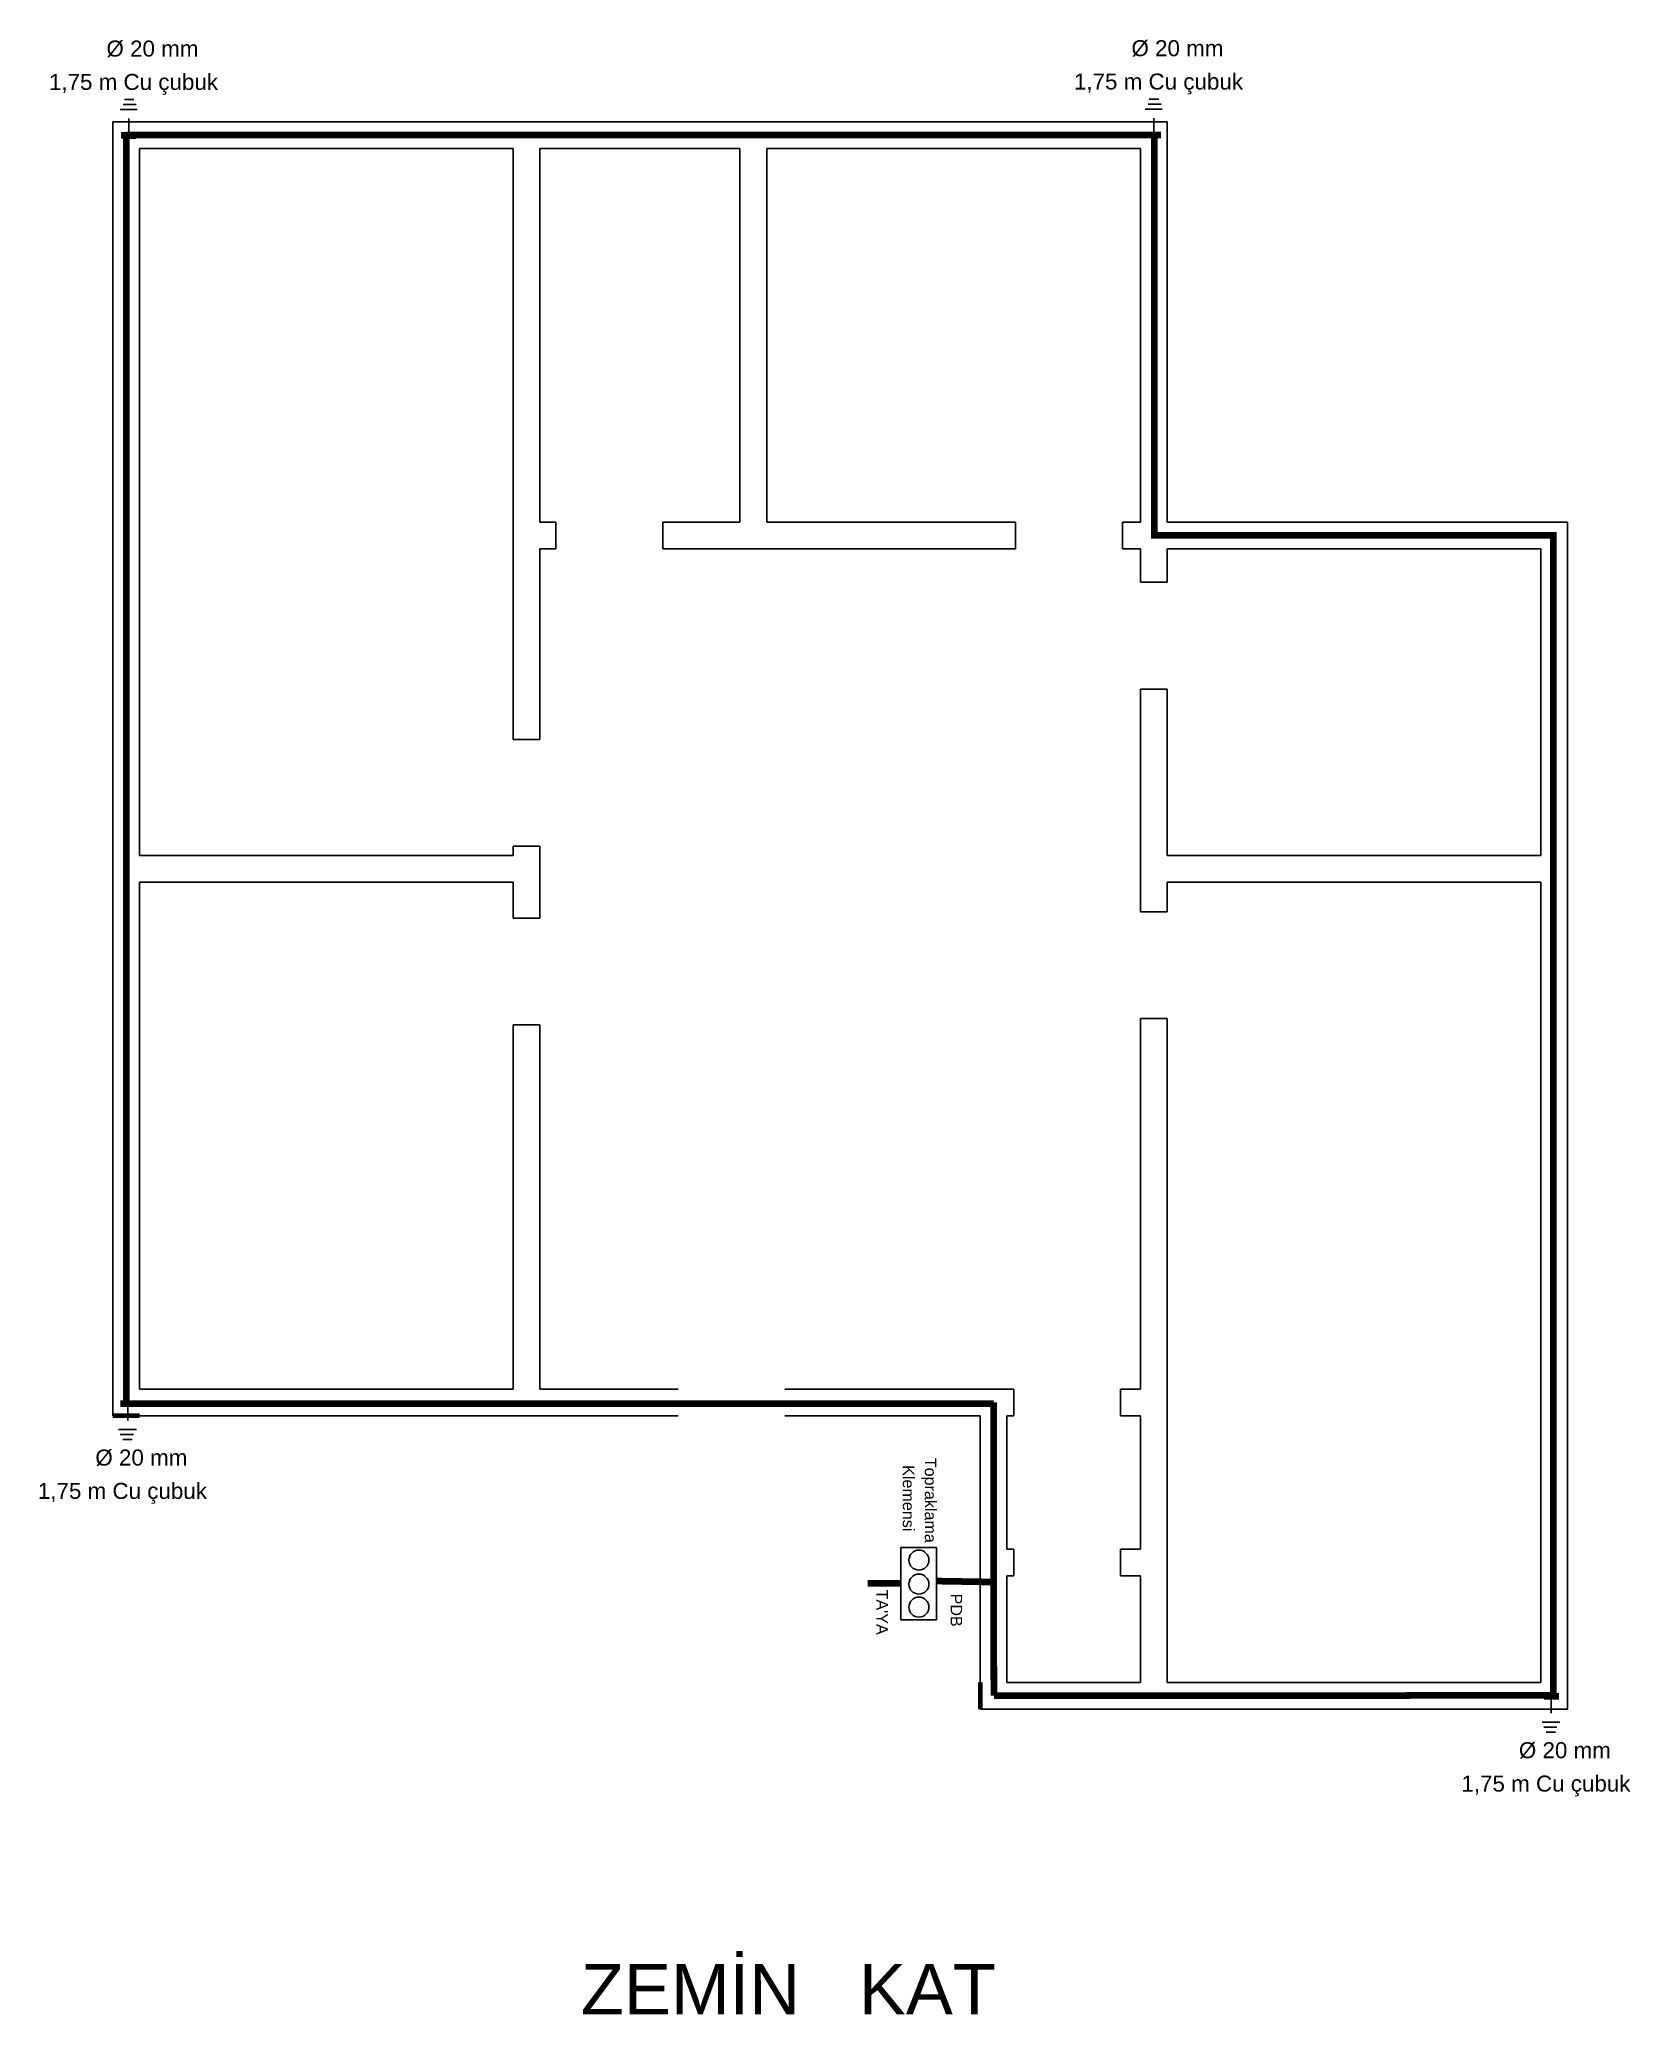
# Model space of a CAD drawing. Header units: millimetres. Extents: x 635 to 12891, y 1434 to 3689.
# Drawn here: x 1689 to 2881, y 1700 to 3180 of the extents above; entities that cross this region are included whole.
import ezdxf

# ---------------------------------------------------------------- set-up
doc = ezdxf.new("R2010")
doc.units = ezdxf.units.MM
doc.linetypes.add('DASHDOT', pattern=[25.4, 12.7, -6.35, 0, -6.35])
doc.linetypes.add('DASHED', pattern=[19.05, 12.7, -6.35])
doc.layers.add('duvar', color=10, linetype='Continuous', lineweight=30)
doc.layers.add('ZİL', color=53, linetype='DASHDOT', lineweight=20)
doc.layers.add('GÖRÜNÜŞLER', color=8, linetype='Continuous')
doc.layers.add('Tarama', color=42, linetype='Continuous')
doc.styles.add('TXTX', font='arial.ttf')

msp = doc.modelspace()

# ---------------------------------------------------------------- texts
at = {"color": 2, "style": 'TXTX'}
msp.add_text('ZEMİN   KAT    ', height=37.8, dxfattribs=at).set_placement((2094.6, 1699.8))
at = {"layer": 'duvar', "color": 7, "lineweight": -2, "true_color": 0xffffff, "style": 'TXTX'}
for s, p in [('%%C 20 mm', (1739.1, 3167.5)), ('%%C 20 mm', (2507.1, 3167.8)), ('1,75 m Cu çubuk ', (1696, 3142.5)), ('1,75 m Cu çubuk ', (2464, 3142.8)), ('%%C 20 mm', (1730.8, 2111.3)), ('1,75 m Cu çubuk ', (1687.7, 2086.3)), ('%%C 20 mm', (2797.4, 1891.9)), ('1,75 m Cu çubuk ', (2754.3, 1866.9))]:
    msp.add_text(s, height=12, dxfattribs=at).set_placement(p)
at = {"layer": 'ZİL', "linetype": 'ByBlock', "lineweight": -2, "style": 'TXTX'}
for s, p in [('Klemensi', (2335.8, 2111.6)), ('Topraklama', (2352.3, 2117.1)), ("TA'YA", (2316, 2018.3)), ('PDB', (2371.6, 2015.3))]:
    msp.add_text(s, height=8.64, rotation=270, dxfattribs=at).set_placement(p)

# ---------------------------------------------------------------- blocks, each defined once
blk = doc.blocks.new('Topraklama Klemensi')
at = {"layer": 'GÖRÜNÜŞLER'}
for p, q in [((-26.75, 27.125), (0, 27.125)), ((-26.75, -27.125), (-26.75, 27.125)), ((0, 27.125), (0, -27.125)), ((0, -27.125), (-26.75, -27.125))]:
    blk.add_line(p, q, dxfattribs=at)
for centre in [(-13.25, 17.625), (-13.25, -0.375), (-13.25, -17.625)]:
    blk.add_circle(centre, 7.5, dxfattribs=at)

# ---------------------------------------------------------------- linework, layer by layer
at = {"color": 3, "linetype": 'DASHED', "lineweight": 25}
for p, q in [((1762.1, 3127.8), (1749.2, 3127.8)), ((1761.4, 3131.5), (1751.7, 3131.5)), ((1759.7, 3135.3), (1752.6, 3135.3)), ((1755.9, 3108.4), (1755.9, 3127.8)), ((2530, 3128.1), (2517.1, 3128.1)), ((2529.4, 3131.8), (2519.6, 3131.8)), ((2527.6, 3135.6), (2520.5, 3135.6)), ((2523.8, 3108.7), (2523.8, 3128.1)), ((1755, 2157.7), (1755, 2138.4)), ((1755.1, 2138.4), (1748.2, 2138.4)), ((1748.9, 2138.4), (1761.7, 2138.4)), ((1749.5, 2134.6), (1759.3, 2134.6)), ((1751.3, 2130.9), (1758.3, 2130.9)), ((2821.6, 1938.4), (2821.6, 1919)), ((2821.7, 1919), (2814.8, 1919)), ((2815.5, 1919), (2828.3, 1919)), ((2816.1, 1915.3), (2825.9, 1915.3)), ((2817.9, 1911.5), (2824.9, 1911.5))]:
    msp.add_line(p, q, dxfattribs=at)
for p, q in [((1743.8, 3118.6), (1743.8, 2148.6)), ((1743.8, 3118.6), (2533.8, 3118.6)), ((2533.8, 3118.6), (2533.8, 2980)), ((1763.8, 3098.6), (1763.8, 2568.6)), ((1763.8, 3098.6), (2043.8, 3098.6)), ((2043.8, 3098.6), (2043.8, 2655.5)), ((2063.8, 3098.6), (2063.8, 2818.6)), ((2063.8, 3098.6), (2213.8, 3098.6)), ((2213.8, 3098.6), (2213.8, 2818.6)), ((2233.8, 3098.6), (2233.8, 2818.6)), ((2233.8, 3098.6), (2513.8, 3098.6)), ((2513.8, 3098.6), (2513.8, 2980)), ((2513.8, 2980), (2513.8, 2818.6)), ((2533.8, 2980), (2533.8, 2818.6)), ((2063.8, 2818.6), (2075.9, 2818.6)), ((2075.9, 2818.6), (2075.9, 2798.6)), ((2155.9, 2818.6), (2213.8, 2818.6)), ((2155.9, 2818.6), (2155.9, 2798.6)), ((2233.8, 2818.6), (2420.3, 2818.6)), ((2420.3, 2818.6), (2420.3, 2798.6)), ((2500.3, 2818.6), (2513.8, 2818.6)), ((2500.3, 2818.6), (2500.3, 2798.6)), ((2533.8, 2818.6), (2833.8, 2818.6)), ((2833.8, 2818.6), (2833.8, 2452)), ((2063.8, 2798.6), (2063.8, 2655.5)), ((2063.8, 2798.6), (2075.9, 2798.6)), ((2155.9, 2798.6), (2420.3, 2798.6)), ((2500.3, 2798.6), (2513.8, 2798.6)), ((2513.8, 2798.6), (2513.8, 2773.4)), ((2533.8, 2798.6), (2533.8, 2773.4)), ((2533.8, 2798.6), (2813.8, 2798.6)), ((2813.8, 2798.6), (2813.8, 2568.6)), ((2513.8, 2773.4), (2533.8, 2773.4)), ((2513.8, 2693.4), (2513.8, 2526.5)), ((2513.8, 2693.4), (2533.8, 2693.4)), ((2533.8, 2693.4), (2533.8, 2568.6)), ((2043.8, 2655.5), (2063.8, 2655.5)), ((1763.8, 2568.6), (2043.8, 2568.6)), ((2043.8, 2575.5), (2043.8, 2568.6)), ((2043.8, 2575.5), (2063.8, 2575.5)), ((2063.8, 2575.5), (2063.8, 2521.7)), ((2533.8, 2568.6), (2813.8, 2568.6)), ((1763.8, 2548.6), (1763.8, 2168.6)), ((1763.8, 2548.6), (2043.8, 2548.6)), ((2043.8, 2548.6), (2043.8, 2521.7)), ((2533.8, 2548.6), (2533.8, 2526.5)), ((2533.8, 2548.6), (2813.8, 2548.6)), ((2813.8, 2548.6), (2813.8, 2452)), ((2043.8, 2521.7), (2063.8, 2521.7)), ((2513.8, 2526.5), (2533.8, 2526.5)), ((2513.8, 2446.5), (2513.8, 2168.6)), ((2513.8, 2446.5), (2533.8, 2446.5)), ((2533.8, 2446.5), (2533.8, 1948.6)), ((2813.8, 2452), (2813.8, 1948.6)), ((2833.8, 2452), (2833.8, 1928.6)), ((2043.8, 2441.7), (2043.8, 2168.6)), ((2043.8, 2441.7), (2063.8, 2441.7)), ((2063.8, 2441.7), (2063.8, 2168.6)), ((1763.8, 2168.6), (2043.8, 2168.6)), ((2063.8, 2168.6), (2167.4, 2168.6)), ((2247.4, 2168.6), (2419, 2168.6)), ((2393.8, 2168.6), (2419, 2168.6)), ((2419, 2168.6), (2419, 2148.6)), ((2499, 2168.6), (2513.8, 2168.6)), ((2499, 2168.6), (2513.8, 2168.6)), ((2499, 2168.6), (2499, 2148.6)), ((1763.8, 2148.6), (2167.4, 2148.6)), ((2247.4, 2148.6), (2393.8, 2148.6)), ((2393.8, 2148.6), (2393.8, 1948.6)), ((2413.8, 2148.6), (2413.8, 2048.6)), ((2413.8, 2148.6), (2419, 2148.6)), ((2413.8, 2148.6), (2419, 2148.6)), ((2413.8, 2148.6), (2419, 2148.6)), ((2413.8, 2148.6), (2419, 2148.6)), ((2499, 2148.6), (2513.8, 2148.6)), ((2499, 2148.6), (2513.8, 2148.6)), ((2513.8, 2148.6), (2513.8, 2048.6)), ((2413.8, 2048.6), (2419, 2048.6)), ((2419, 2048.6), (2419, 2028.6)), ((2499, 2048.6), (2513.8, 2048.6)), ((2499, 2048.6), (2499, 2028.6)), ((2413.8, 2028.6), (2413.8, 1948.6)), ((2413.8, 2028.6), (2419, 2028.6)), ((2499, 2028.6), (2513.8, 2028.6)), ((2513.8, 2028.6), (2513.8, 1948.6)), ((2413.8, 1948.6), (2513.8, 1948.6)), ((2533.8, 1948.6), (2813.8, 1948.6)), ((2393.8, 1928.6), (2833.8, 1928.6))]:
    msp.add_line(p, q)
at = {"lineweight": 211}
for p, q in [((1763.8, 2148.6), (1743.8, 2148.6)), ((2393.8, 1948.6), (2393.8, 1928.6))]:
    msp.add_line(p, q, dxfattribs=at)
at = {"const_width": 5}
msp.add_lwpolyline([(2333.6, 2023.1), (2309.5, 2023.1)], dxfattribs=at)
at = {"layer": 'Tarama', "color": 7, "true_color": 0xffffff, "const_width": 5}
for points in [[(1749.9, 3108.4), (1761.3, 3108.3)], [(2517.9, 3108.7), (2529.2, 3108.6)], [(1749.5, 2157.7), (1760.9, 2157.7)], [(2816.1, 1938.3), (2827.5, 1938.3)]]:
    msp.add_lwpolyline(points, dxfattribs=at)
at = {"layer": 'Tarama', "const_width": 5}
for points in [[(1754.1, 3108.6), (2524.3, 3108.6), (2524.3, 2808.5), (2823.3, 2808.5), (2823.3, 1939), (2404, 1938.7)], [(1754.1, 3108.6), (1754.1, 2157.8), (2403.9, 2157.8)], [(2404, 1938.7), (2403.9, 2158.6)], [(2402.7, 2024), (2361, 2024.7)]]:
    msp.add_lwpolyline(points, dxfattribs=at)

# ---------------------------------------------------------------- block references
msp.add_blockref('Topraklama Klemensi', (2361.1, 2022.8))

msp.set_redraw_order([(e.dxf.handle, doc.entitydb.next_handle()) for e in msp.query("TEXT MTEXT ATTDEF DIMENSION ARC_DIMENSION")])  # texts and dimensions are drawn at this point

doc.saveas('drawing.dxf')
